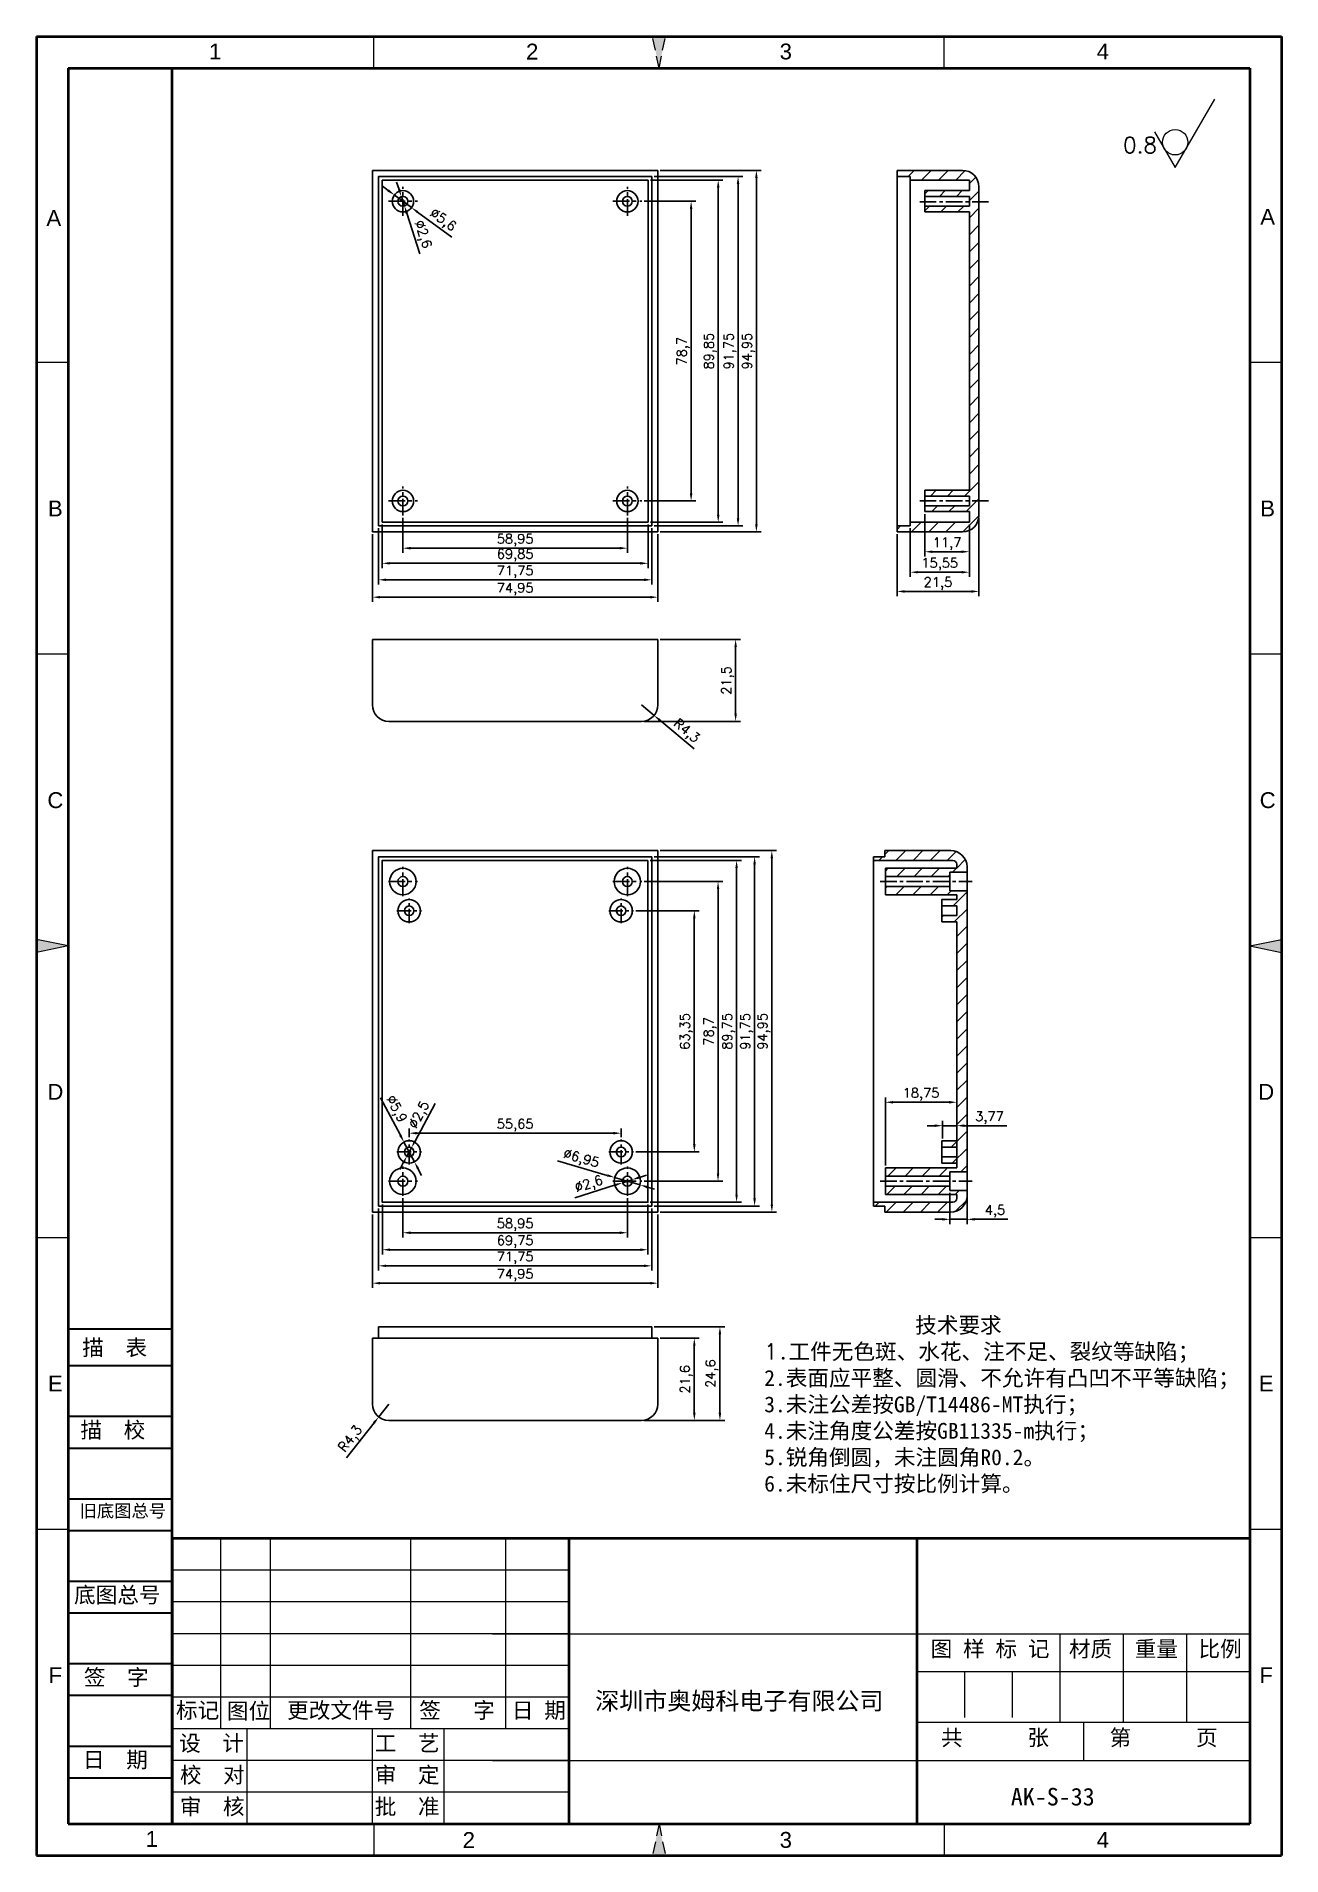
# Model space of a CAD drawing. Header units: millimetres. Extents: x 1745 to 2072, y 437 to 915.
import ezdxf
from ezdxf.enums import TextEntityAlignment as Align

# ---------------------------------------------------------------- set-up
doc = ezdxf.new("R2010")
doc.units = ezdxf.units.MM
for name, pattern in [('ACAD_ISO10W100', [18, 12, -3, 0, -3]), ('CENTER', [50.8, 31.75, -6.35, 6.35, -6.35]), ('HIDDEN2', [4.7625, 3.175, -1.5875])]:
    doc.linetypes.add(name, pattern=pattern)
for name, color, linetype, lineweight in [('dim', 82, 'Continuous', 9), ('图层1', 7, 'ACAD_ISO10W100', 15), ('图层2', 7, 'Continuous', 30), ('图层3', 7, 'Continuous', 15), ('图层4', 7, 'Continuous', 40), ('图层5', 7, 'HIDDEN2', 15), ('细实线', 3, 'Continuous', 18)]:
    doc.layers.add(name, color=color, linetype=linetype, lineweight=lineweight)
doc.layers.add('尺寸线', color=7, linetype='Continuous')
doc.styles.get("Standard").update_dxf_attribs({"font": 'txt', "bigfont": 'gbcbig.shx'})
doc.styles.add('样式 3', font='arial.ttf', dxfattribs={"height": 3.8})
doc.dimstyles.new('ISO-25', dxfattribs={"dimtxt": 2.5, "dimasz": 2.5, "dimexe": 1.25, "dimexo": 0.625, "dimtad": 1, "dimtxsty": 'Standard', "dimcen": 2.5, "dimadec": 0, "dimazin": 0, "dimtfac": 1, "dimtmove": 0, "dimatfit": 3, "dimfxl": 0, "dimarcsym": 0})

msp = doc.modelspace()

# ---------------------------------------------------------------- texts
at = {"layer": '图层1', "color": 0, "style": '样式 3'}
for s, p in [('B', (1750.407, 790.571)), ('B', (2068.81, 790.571)), ('C', (1750.407, 713.97)), ('C', (2068.81, 713.97)), ('D', (1750.407, 637.369)), ('D', (2068.419, 637.369)), ('E', (1750.407, 560.769)), ('E', (2068.419, 560.769)), ('F', (1750.407, 484.168)), ('F', (2068.419, 484.168))]:
    msp.add_text(s, height=4.163, dxfattribs=at).set_placement(p, align=Align.MIDDLE)
at = {"layer": '图层1', "color": 0, "attachment_point": 1}
for s, insert, char_height, width in [('{\\fSimSun|b0|i0|c134|p2;图 样 标 记}', (1980.303, 493.185), 4.1631, 51.64954), ('{\\fSimSun|b0|i0|c134|p2;材质 }', (2016.613, 493.168), 4.1631, 34.72072), ('{\\fSimSun|b0|i0|c134|p2;深圳市奥姆科电子有限公司}', (1892.194, 479.735), 4.62566, 87.40334), ('{\\fSimSun|b0|i0|c134|p2;标记}', (1782.102, 477.041), 4.1631, 11.65667), ('{\\fSimSun|b0|i0|c134|p2;图位}', (1795.472, 476.873), 4.1631, 11.65667), ('{\\fSimSun|b0|i0|c134|p2;更改文件号}', (1811.278, 477.041), 4.1631, 34.72072), ('{\\fSimSun|b0|i0|c134|p2;AK-S-33}', (2001.356, 454.581), 4.62566, 87.40334), ('{\\fSimSun|b0|i0|c134|p2;审  核}', (1783.082, 451.748), 4.1631, 33.75988), ('{\\fSimSun|b0|i0|c134|p2;批  准}', (1834.299, 451.748), 4.1631, 34.72072)]:
    msp.add_mtext(s, dxfattribs=dict(at, insert=insert, char_height=char_height, width=width))
at = {"layer": '图层2', "color": 0, "attachment_point": 1}
for s, insert, char_height, width in [('{\\fSimSun|b0|i0|c134|p2;描\\fSimSun|b0|i0|c0|p2;  \\fSimSun|b0|i0|c134|p2;表}', (1757.472, 572.293), 4.16305, 46.64978), ('{\\fSimSun|b0|i0|c134|p2;描\\fSimSun|b0|i0|c0|p2;  \\fSimSun|b0|i0|c134|p2;校}', (1756.998, 550.646), 4.16305, 46.64978), ('{\\fSimSun|b0|i0|c134|p2;旧底图总号}', (1756.764, 528.998), 3.33048, 46.64978), ('{\\fSimSun|b0|i0|c134|p2;底图总号}', (1755.32, 507.35), 4.16305, 46.64978), ('{\\fSimSun|b0|i0|c134|p2;重量 }', (2033.898, 493.168), 4.1631, 34.72072), ('{\\fSimSun|b0|i0|c134|p2;比例 }', (2050.647, 493.168), 4.1631, 34.72072), ('{\\fSimSun|b0|i0|c134|p2;签\\fSimSun|b0|i0|c0|p2;  \\fSimSun|b0|i0|c134|p2;字}', (1757.899, 485.702), 4.16305, 46.64978), ('{\\fSimSun|b0|i0|c134|p2;签   字}', (1845.993, 477.041), 4.1631, 34.72072), ('{\\fSimSun|b0|i0|c134|p2;日 期}', (1870.312, 477.041), 4.1631, 34.72072), ('{\\fSimSun|b0|i0|c134|p2;设  计}', (1782.921, 468.401), 4.1631, 32.27066), ('{\\fSimSun|b0|i0|c134|p2;工  艺}', (1834.299, 468.401), 4.1631, 34.72072), ('{\\fSimSun|b0|i0|c134|p2;共      张}', (1983.047, 469.872), 4.1631, 46.06081), ('{\\fSimSun|b0|i0|c134|p2;第      页}', (2027.313, 469.872), 4.1631, 42.7535), ('{\\fSimSun|b0|i0|c134|p2;日\\fSimSun|b0|i0|c0|p2;  \\fSimSun|b0|i0|c134|p2;期}', (1757.662, 464.054), 4.16305, 46.64978), ('{\\fSimSun|b0|i0|c134|p2;校  对}', (1783.121, 460.074), 4.1631, 30.18545), ('{\\fSimSun|b0|i0|c134|p2;审  定}', (1834.299, 460.074), 4.1631, 34.72072)]:
    msp.add_mtext(s, dxfattribs=dict(at, insert=insert, char_height=char_height, width=width))
at = {"layer": '图层3', "color": 0, "insert": (1936.579, 578.194), "char_height": 4.1631, "width": 197.1823, "attachment_point": 1}
msp.add_mtext('{\\fSimSun|b0|i0|c134|p54;              技术要求\\P}1{\\fSimSun|b0|i0|c134|p54;.工件无色斑、水花、注不足、裂纹等缺陷；\\P2.表面应平整、圆滑、不允许有凸凹不平等缺陷；\\P3.未注公差按GB/T14486-MT执行；\\P4.未注角度公差按GB11335-m执行；\\P5.锐角倒圆，未注圆角R0.2。}\\P{\\fSimSun|b0|i0|c134|p2;6.未标住尺寸按比例计算。}', dxfattribs=at)
at = {"layer": '图层5', "color": 0, "style": '样式 3'}
for s, p in [('1', (1792.385, 910.587)), ('2', (1875.647, 910.587)), ('3', (1942.257, 910.587)), ('4', (2025.518, 910.587)), ('A', (1750.003, 866.869)), ('A', (2068.81, 867.172)), ('1', (1775.733, 441.173)), ('2', (1858.995, 440.924)), ('3', (1942.257, 440.924)), ('4', (2025.518, 440.924))]:
    msp.add_text(s, height=4.163, dxfattribs=at).set_placement(p, align=Align.MIDDLE)
at = {"layer": '细实线', "color": 0, "insert": (2030.828, 888.069), "char_height": 4.1631, "width": 15.54271, "attachment_point": 1}
msp.add_mtext('0.8', dxfattribs=at)

# ---------------------------------------------------------------- blocks, each defined once
blk = doc.blocks.new('*D142')
at = {"layer": 'Defpoints', "color": 0}
for p in [(1908.64, 879.36), (1934.53, 879.36), (1908.64, 784.41)]:
    blk.add_point(p, dxfattribs=at)
at = {"layer": 'dim', "color": 0, "lineweight": -2}
for p, q in [((1909.26, 879.36), (1935.78, 879.36)), ((1934.53, 786.41), (1934.53, 877.36)), ((1909.26, 784.41), (1935.78, 784.41))]:
    blk.add_line(p, q, dxfattribs=at)
at = {"layer": 'dim', "color": 0}
for points in [[(1934.2, 877.36), (1934.87, 877.36), (1934.53, 879.36)], [(1934.2, 786.41), (1934.87, 786.41), (1934.53, 784.41)]]:
    blk.add_solid(points, dxfattribs=at)
at = {"layer": 'dim', "color": 0, "insert": (1932.45, 831.89), "char_height": 2.5, "attachment_point": 5, "rotation": 90}
blk.add_mtext('94,95', dxfattribs=at)
blk = doc.blocks.new('*D143')
at = {"layer": 'Defpoints', "color": 0}
for p in [(1907.04, 877.76), (1907.04, 786.01), (1929.72, 786.01)]:
    blk.add_point(p, dxfattribs=at)
at = {"layer": 'dim', "color": 0, "lineweight": -2}
for p, q in [((1907.66, 877.76), (1930.97, 877.76)), ((1929.72, 875.76), (1929.72, 788.01)), ((1907.66, 786.01), (1930.97, 786.01))]:
    blk.add_line(p, q, dxfattribs=at)
at = {"layer": 'dim', "color": 0}
for points in [[(1929.38, 875.76), (1930.05, 875.76), (1929.72, 877.76)], [(1929.38, 788.01), (1930.05, 788.01), (1929.72, 786.01)]]:
    blk.add_solid(points, dxfattribs=at)
at = {"layer": 'dim', "color": 0, "insert": (1927.63, 831.89), "char_height": 2.5, "attachment_point": 5, "rotation": 90}
blk.add_mtext('91,75', dxfattribs=at)
blk = doc.blocks.new('*D144')
at = {"layer": 'Defpoints', "color": 0}
for p in [(1906.09, 876.81), (1924.51, 876.81), (1906.09, 786.96)]:
    blk.add_point(p, dxfattribs=at)
at = {"layer": 'dim', "color": 0, "lineweight": -2}
for p, q in [((1906.71, 876.81), (1925.76, 876.81)), ((1924.51, 788.96), (1924.51, 874.81)), ((1906.71, 786.96), (1925.76, 786.96))]:
    blk.add_line(p, q, dxfattribs=at)
at = {"layer": 'dim', "color": 0}
for points in [[(1924.17, 874.81), (1924.84, 874.81), (1924.51, 876.81)], [(1924.17, 788.96), (1924.84, 788.96), (1924.51, 786.96)]]:
    blk.add_solid(points, dxfattribs=at)
at = {"layer": 'dim', "color": 0, "insert": (1922.42, 831.89), "char_height": 2.5, "attachment_point": 5, "rotation": 90}
blk.add_mtext('89,85', dxfattribs=at)
blk = doc.blocks.new('*D145')
at = {"layer": 'Defpoints', "color": 0}
for p in [(1904.46, 871.24), (1904.46, 792.54), (1917.39, 792.54)]:
    blk.add_point(p, dxfattribs=at)
at = {"layer": 'dim', "color": 0, "lineweight": -2}
for p, q in [((1905.08, 871.24), (1918.64, 871.24)), ((1917.39, 869.24), (1917.39, 794.54)), ((1905.08, 792.54), (1918.64, 792.54))]:
    blk.add_line(p, q, dxfattribs=at)
at = {"layer": 'dim', "color": 0}
for points in [[(1917.05, 869.24), (1917.72, 869.24), (1917.39, 871.24)], [(1917.05, 794.54), (1917.72, 794.54), (1917.39, 792.54)]]:
    blk.add_solid(points, dxfattribs=at)
at = {"layer": 'dim', "color": 0, "insert": (1915.3, 831.89), "char_height": 2.5, "attachment_point": 5, "rotation": 90}
blk.add_mtext('78,7', dxfattribs=at)
blk = doc.blocks.new('*D146')
at = {"layer": 'Defpoints', "color": 0}
for p in [(1833.69, 784.41), (1908.64, 784.41), (1833.69, 767.27)]:
    blk.add_point(p, dxfattribs=at)
at = {"layer": 'dim', "color": 0, "lineweight": -2}
for p, q in [((1833.69, 783.79), (1833.69, 766.02)), ((1908.64, 783.79), (1908.64, 766.02)), ((1906.64, 767.27), (1835.69, 767.27))]:
    blk.add_line(p, q, dxfattribs=at)
at = {"layer": 'dim', "color": 0}
for points in [[(1835.69, 767.61), (1835.69, 766.94), (1833.69, 767.27)], [(1906.64, 767.61), (1906.64, 766.94), (1908.64, 767.27)]]:
    blk.add_solid(points, dxfattribs=at)
at = {"layer": 'dim', "color": 0, "insert": (1871.16, 769.36), "char_height": 2.5, "attachment_point": 5}
blk.add_mtext('74,95', dxfattribs=at)
blk = doc.blocks.new('*D147')
at = {"layer": 'Defpoints', "color": 0}
for p in [(1835.29, 786.01), (1907.04, 786.01), (1907.04, 771.84)]:
    blk.add_point(p, dxfattribs=at)
at = {"layer": 'dim', "color": 0, "lineweight": -2}
for p, q in [((1835.29, 785.39), (1835.29, 770.59)), ((1907.04, 785.39), (1907.04, 770.59)), ((1837.29, 771.84), (1905.04, 771.84))]:
    blk.add_line(p, q, dxfattribs=at)
at = {"layer": 'dim', "color": 0}
for points in [[(1837.29, 772.17), (1837.29, 771.5), (1835.29, 771.84)], [(1905.04, 772.17), (1905.04, 771.5), (1907.04, 771.84)]]:
    blk.add_solid(points, dxfattribs=at)
at = {"layer": 'dim', "color": 0, "insert": (1871.16, 773.92), "char_height": 2.5, "attachment_point": 5}
blk.add_mtext('71,75', dxfattribs=at)
blk = doc.blocks.new('*D148')
at = {"layer": 'Defpoints', "color": 0}
for p in [(1836.24, 786.96), (1906.09, 786.96), (1906.09, 776.17)]:
    blk.add_point(p, dxfattribs=at)
at = {"layer": 'dim', "color": 0, "lineweight": -2}
for p, q in [((1836.24, 786.34), (1836.24, 774.92)), ((1906.09, 786.34), (1906.09, 774.92)), ((1838.24, 776.17), (1904.09, 776.17))]:
    blk.add_line(p, q, dxfattribs=at)
at = {"layer": 'dim', "color": 0}
for points in [[(1838.24, 776.5), (1838.24, 775.84), (1836.24, 776.17)], [(1904.09, 776.5), (1904.09, 775.84), (1906.09, 776.17)]]:
    blk.add_solid(points, dxfattribs=at)
at = {"layer": 'dim', "color": 0, "insert": (1871.16, 778.25), "char_height": 2.5, "attachment_point": 5}
blk.add_mtext('69,85', dxfattribs=at)
blk = doc.blocks.new('*D149')
at = {"layer": 'Defpoints', "color": 0}
for p in [(1841.69, 788.72), (1900.64, 788.72), (1900.64, 780.14)]:
    blk.add_point(p, dxfattribs=at)
at = {"layer": 'dim', "color": 0, "lineweight": -2}
for p, q in [((1841.69, 788.09), (1841.69, 778.89)), ((1900.64, 788.09), (1900.64, 778.89)), ((1843.69, 780.14), (1898.64, 780.14))]:
    blk.add_line(p, q, dxfattribs=at)
at = {"layer": 'dim', "color": 0}
for points in [[(1843.69, 780.48), (1843.69, 779.81), (1841.69, 780.14)], [(1898.64, 780.48), (1898.64, 779.81), (1900.64, 780.14)]]:
    blk.add_solid(points, dxfattribs=at)
at = {"layer": 'dim', "color": 0, "insert": (1871.16, 782.23), "char_height": 2.5, "attachment_point": 5}
blk.add_mtext('58,95', dxfattribs=at)
blk = doc.blocks.new('*D150')
at = {"layer": 'Defpoints', "color": 0}
for p in [(1992.97, 788.71), (1971.47, 784.41), (1992.97, 768.78)]:
    blk.add_point(p, dxfattribs=at)
at = {"layer": 'dim', "color": 0, "lineweight": -2}
for p, q in [((1971.47, 783.79), (1971.47, 767.53)), ((1992.97, 788.09), (1992.97, 767.53)), ((1973.47, 768.78), (1990.97, 768.78))]:
    blk.add_line(p, q, dxfattribs=at)
at = {"layer": 'dim', "color": 0}
for points in [[(1973.47, 769.12), (1973.47, 768.45), (1971.47, 768.78)], [(1990.97, 769.12), (1990.97, 768.45), (1992.97, 768.78)]]:
    blk.add_solid(points, dxfattribs=at)
at = {"layer": 'dim', "color": 0, "insert": (1982.22, 770.87), "char_height": 2.5, "attachment_point": 5}
blk.add_mtext('21,5', dxfattribs=at)
blk = doc.blocks.new('*D151')
at = {"layer": 'Defpoints', "color": 0}
for p in [(1974.92, 786.01), (1990.47, 786.96), (1990.47, 773.83)]:
    blk.add_point(p, dxfattribs=at)
at = {"layer": 'dim', "color": 0, "lineweight": -2}
for p, q in [((1974.92, 785.39), (1974.92, 772.58)), ((1990.47, 786.34), (1990.47, 772.58)), ((1976.92, 773.83), (1988.47, 773.83))]:
    blk.add_line(p, q, dxfattribs=at)
at = {"layer": 'dim', "color": 0}
for points in [[(1976.92, 774.16), (1976.92, 773.5), (1974.92, 773.83)], [(1988.47, 774.16), (1988.47, 773.5), (1990.47, 773.83)]]:
    blk.add_solid(points, dxfattribs=at)
at = {"layer": 'dim', "color": 0, "insert": (1982.69, 775.91), "char_height": 2.5, "attachment_point": 5}
blk.add_mtext('15,55', dxfattribs=at)
blk = doc.blocks.new('*D152')
at = {"layer": 'Defpoints', "color": 0}
for p in [(1978.77, 789.74), (1990.47, 786.96), (1990.47, 779.21)]:
    blk.add_point(p, dxfattribs=at)
at = {"layer": 'dim', "color": 0, "lineweight": -2}
for p, q in [((1978.77, 789.11), (1978.77, 777.96)), ((1990.47, 786.34), (1990.47, 777.96)), ((1980.77, 779.21), (1988.47, 779.21))]:
    blk.add_line(p, q, dxfattribs=at)
at = {"layer": 'dim', "color": 0}
for points in [[(1980.77, 779.54), (1980.77, 778.88), (1978.77, 779.21)], [(1988.47, 779.54), (1988.47, 778.88), (1990.47, 779.21)]]:
    blk.add_solid(points, dxfattribs=at)
at = {"layer": 'dim', "color": 0, "insert": (1984.62, 781.29), "char_height": 2.5, "attachment_point": 5}
blk.add_mtext('11,7', dxfattribs=at)
blk = doc.blocks.new('*D153')
at = {"layer": 'Defpoints', "color": 0}
for p in [(1839.43, 872.9), (1843.94, 869.58)]:
    blk.add_point(p, dxfattribs=at)
at = {"layer": 'dim', "color": 0, "lineweight": -2}
for p, q in [((1837.82, 874.08), (1836.21, 875.27)), ((1839.43, 872.9), (1843.94, 869.58)), ((1854.55, 861.78), (1845.55, 868.39))]:
    blk.add_line(p, q, dxfattribs=at)
at = {"layer": 'dim', "color": 0}
for points in [[(1838.02, 874.35), (1837.62, 873.81), (1839.43, 872.9)], [(1845.75, 868.66), (1845.36, 868.13), (1843.94, 869.58)]]:
    blk.add_solid(points, dxfattribs=at)
at = {"layer": 'dim', "color": 0, "insert": (1852.09, 866.17), "char_height": 2.5, "attachment_point": 5, "rotation": 323.6639}
blk.add_mtext('∅5,6', dxfattribs=at)
blk = doc.blocks.new('*D154')
at = {"layer": 'Defpoints', "color": 0}
for p in [(1841.28, 872.47), (1842.09, 870)]:
    blk.add_point(p, dxfattribs=at)
at = {"layer": 'dim', "color": 0, "lineweight": -2}
for p, q in [((1840.67, 874.38), (1840.05, 876.28)), ((1841.28, 872.47), (1842.09, 870)), ((1846.16, 857.48), (1842.71, 868.1))]:
    blk.add_line(p, q, dxfattribs=at)
at = {"layer": 'dim', "color": 0}
for points in [[(1840.98, 874.48), (1840.35, 874.27), (1841.28, 872.47)], [(1843.03, 868.2), (1842.39, 868), (1842.09, 870)]]:
    blk.add_solid(points, dxfattribs=at)
at = {"layer": 'dim', "color": 0, "insert": (1846.73, 862.49), "char_height": 2.5, "attachment_point": 5, "rotation": 288.0284}
blk.add_mtext('∅2,6', dxfattribs=at)
blk = doc.blocks.new('*D155')
at = {"layer": 'Defpoints', "color": 0}
for p in [(1908.64, 756.17), (1929.08, 756.17), (1904.34, 734.67)]:
    blk.add_point(p, dxfattribs=at)
at = {"layer": 'dim', "color": 0, "lineweight": -2}
for p, q in [((1909.26, 756.17), (1930.33, 756.17)), ((1929.08, 736.67), (1929.08, 754.17)), ((1904.96, 734.67), (1930.33, 734.67))]:
    blk.add_line(p, q, dxfattribs=at)
at = {"layer": 'dim', "color": 0}
for points in [[(1928.75, 754.17), (1929.41, 754.17), (1929.08, 756.17)], [(1928.75, 736.67), (1929.41, 736.67), (1929.08, 734.67)]]:
    blk.add_solid(points, dxfattribs=at)
at = {"layer": 'dim', "color": 0, "insert": (1927, 745.42), "char_height": 2.5, "attachment_point": 5, "rotation": 90}
blk.add_mtext('21,5', dxfattribs=at)
blk = doc.blocks.new('*D156')
at = {"layer": 'Defpoints', "color": 0}
for p in [(1904.34, 738.97), (1907.65, 736.22)]:
    blk.add_point(p, dxfattribs=at)
at = {"layer": 'dim', "color": 0, "lineweight": -2}
for p, q in [((1904.34, 738.97), (1907.65, 736.22)), ((1918.23, 727.45), (1909.19, 734.95))]:
    blk.add_line(p, q, dxfattribs=at)
at = {"layer": 'dim', "color": 0}
blk.add_solid([(1909.4, 735.2), (1908.97, 734.69), (1907.65, 736.22)], dxfattribs=at)
at = {"layer": 'dim', "color": 0, "insert": (1916.03, 731.98), "char_height": 2.5, "attachment_point": 5, "rotation": 320.3425}
blk.add_mtext('R4,3', dxfattribs=at)
blk = doc.blocks.new('*D157')
at = {"layer": 'Defpoints', "color": 0}
for p in [(1908.64, 700.73), (1938.59, 700.73), (1908.64, 605.78)]:
    blk.add_point(p, dxfattribs=at)
at = {"layer": 'dim', "color": 0, "lineweight": -2}
for p, q in [((1909.26, 700.73), (1939.84, 700.73)), ((1938.59, 607.78), (1938.59, 698.73)), ((1909.26, 605.78), (1939.84, 605.78))]:
    blk.add_line(p, q, dxfattribs=at)
at = {"layer": 'dim', "color": 0}
for points in [[(1938.26, 698.73), (1938.92, 698.73), (1938.59, 700.73)], [(1938.26, 607.78), (1938.92, 607.78), (1938.59, 605.78)]]:
    blk.add_solid(points, dxfattribs=at)
at = {"layer": 'dim', "color": 0, "insert": (1936.51, 653.25), "char_height": 2.5, "attachment_point": 5, "rotation": 90}
blk.add_mtext('94,95', dxfattribs=at)
blk = doc.blocks.new('*D158')
at = {"layer": 'Defpoints', "color": 0}
for p in [(1907.04, 699.13), (1934.06, 699.13), (1907.04, 607.38)]:
    blk.add_point(p, dxfattribs=at)
at = {"layer": 'dim', "color": 0, "lineweight": -2}
for p, q in [((1907.66, 699.13), (1935.31, 699.13)), ((1934.06, 609.38), (1934.06, 697.13)), ((1907.66, 607.38), (1935.31, 607.38))]:
    blk.add_line(p, q, dxfattribs=at)
at = {"layer": 'dim', "color": 0}
for points in [[(1933.73, 697.13), (1934.39, 697.13), (1934.06, 699.13)], [(1933.73, 609.38), (1934.39, 609.38), (1934.06, 607.38)]]:
    blk.add_solid(points, dxfattribs=at)
at = {"layer": 'dim', "color": 0, "insert": (1931.98, 653.25), "char_height": 2.5, "attachment_point": 5, "rotation": 90}
blk.add_mtext('91,75', dxfattribs=at)
blk = doc.blocks.new('*D159')
at = {"layer": 'Defpoints', "color": 0}
for p in [(1906.04, 698.13), (1906.04, 608.38), (1929.33, 608.38)]:
    blk.add_point(p, dxfattribs=at)
at = {"layer": 'dim', "color": 0, "lineweight": -2}
for p, q in [((1906.66, 698.13), (1930.58, 698.13)), ((1929.33, 696.13), (1929.33, 610.38)), ((1906.66, 608.38), (1930.58, 608.38))]:
    blk.add_line(p, q, dxfattribs=at)
at = {"layer": 'dim', "color": 0}
for points in [[(1928.99, 696.13), (1929.66, 696.13), (1929.33, 698.13)], [(1928.99, 610.38), (1929.66, 610.38), (1929.33, 608.38)]]:
    blk.add_solid(points, dxfattribs=at)
at = {"layer": 'dim', "color": 0, "insert": (1927.24, 653.25), "char_height": 2.5, "attachment_point": 5, "rotation": 90}
blk.add_mtext('89,75', dxfattribs=at)
blk = doc.blocks.new('*D160')
at = {"layer": 'Defpoints', "color": 0}
for p in [(1904.46, 692.6), (1924.46, 692.6), (1904.46, 613.9)]:
    blk.add_point(p, dxfattribs=at)
at = {"layer": 'dim', "color": 0, "lineweight": -2}
for p, q in [((1905.08, 692.6), (1925.71, 692.6)), ((1924.46, 615.9), (1924.46, 690.6)), ((1905.08, 613.9), (1925.71, 613.9))]:
    blk.add_line(p, q, dxfattribs=at)
at = {"layer": 'dim', "color": 0}
for points in [[(1924.13, 690.6), (1924.79, 690.6), (1924.46, 692.6)], [(1924.13, 615.9), (1924.79, 615.9), (1924.46, 613.9)]]:
    blk.add_solid(points, dxfattribs=at)
at = {"layer": 'dim', "color": 0, "insert": (1922.38, 653.25), "char_height": 2.5, "attachment_point": 5, "rotation": 90}
blk.add_mtext('78,7', dxfattribs=at)
blk = doc.blocks.new('*D161')
at = {"layer": 'Defpoints', "color": 0}
for p in [(1902.23, 684.93), (1902.23, 621.58), (1918.23, 621.58)]:
    blk.add_point(p, dxfattribs=at)
at = {"layer": 'dim', "color": 0, "lineweight": -2}
for p, q in [((1902.86, 684.93), (1919.48, 684.93)), ((1918.23, 682.93), (1918.23, 623.58)), ((1902.86, 621.58), (1919.48, 621.58))]:
    blk.add_line(p, q, dxfattribs=at)
at = {"layer": 'dim', "color": 0}
for points in [[(1917.89, 682.93), (1918.56, 682.93), (1918.23, 684.93)], [(1917.89, 623.58), (1918.56, 623.58), (1918.23, 621.58)]]:
    blk.add_solid(points, dxfattribs=at)
at = {"layer": 'dim', "color": 0, "insert": (1916.14, 653.25), "char_height": 2.5, "attachment_point": 5, "rotation": 90}
blk.add_mtext('63,35', dxfattribs=at)
blk = doc.blocks.new('*D162')
at = {"layer": 'Defpoints', "color": 0}
for p in [(1833.69, 605.78), (1908.64, 605.78), (1833.69, 587.12)]:
    blk.add_point(p, dxfattribs=at)
at = {"layer": 'dim', "color": 0, "lineweight": -2}
for p, q in [((1833.69, 605.15), (1833.69, 585.87)), ((1908.64, 605.15), (1908.64, 585.87)), ((1906.64, 587.12), (1835.69, 587.12))]:
    blk.add_line(p, q, dxfattribs=at)
at = {"layer": 'dim', "color": 0}
for points in [[(1835.69, 587.45), (1835.69, 586.79), (1833.69, 587.12)], [(1906.64, 587.45), (1906.64, 586.79), (1908.64, 587.12)]]:
    blk.add_solid(points, dxfattribs=at)
at = {"layer": 'dim', "color": 0, "insert": (1871.16, 589.2), "char_height": 2.5, "attachment_point": 5}
blk.add_mtext('74,95', dxfattribs=at)
blk = doc.blocks.new('*D163')
at = {"layer": 'Defpoints', "color": 0}
for p in [(1835.29, 607.38), (1907.04, 607.38), (1907.04, 591.68)]:
    blk.add_point(p, dxfattribs=at)
at = {"layer": 'dim', "color": 0, "lineweight": -2}
for p, q in [((1835.29, 606.75), (1835.29, 590.43)), ((1907.04, 606.75), (1907.04, 590.43)), ((1837.29, 591.68), (1905.04, 591.68))]:
    blk.add_line(p, q, dxfattribs=at)
at = {"layer": 'dim', "color": 0}
for points in [[(1837.29, 592.01), (1837.29, 591.35), (1835.29, 591.68)], [(1905.04, 592.01), (1905.04, 591.35), (1907.04, 591.68)]]:
    blk.add_solid(points, dxfattribs=at)
at = {"layer": 'dim', "color": 0, "insert": (1871.16, 593.76), "char_height": 2.5, "attachment_point": 5}
blk.add_mtext('71,75', dxfattribs=at)
blk = doc.blocks.new('*D164')
at = {"layer": 'Defpoints', "color": 0}
for p in [(1836.29, 608.38), (1906.04, 608.38), (1906.04, 595.9)]:
    blk.add_point(p, dxfattribs=at)
at = {"layer": 'dim', "color": 0, "lineweight": -2}
for p, q in [((1836.29, 607.75), (1836.29, 594.65)), ((1906.04, 607.75), (1906.04, 594.65)), ((1838.29, 595.9), (1904.04, 595.9))]:
    blk.add_line(p, q, dxfattribs=at)
at = {"layer": 'dim', "color": 0}
for points in [[(1838.29, 596.24), (1838.29, 595.57), (1836.29, 595.9)], [(1904.04, 596.24), (1904.04, 595.57), (1906.04, 595.9)]]:
    blk.add_solid(points, dxfattribs=at)
at = {"layer": 'dim', "color": 0, "insert": (1871.16, 597.99), "char_height": 2.5, "attachment_point": 5}
blk.add_mtext('69,75', dxfattribs=at)
blk = doc.blocks.new('*D165')
at = {"layer": 'Defpoints', "color": 0}
for p in [(1841.69, 610.08), (1900.64, 610.08), (1900.64, 600.37)]:
    blk.add_point(p, dxfattribs=at)
at = {"layer": 'dim', "color": 0, "lineweight": -2}
for p, q in [((1841.69, 609.45), (1841.69, 599.12)), ((1900.64, 609.45), (1900.64, 599.12)), ((1843.69, 600.37), (1898.64, 600.37))]:
    blk.add_line(p, q, dxfattribs=at)
at = {"layer": 'dim', "color": 0}
for points in [[(1843.69, 600.7), (1843.69, 600.03), (1841.69, 600.37)], [(1898.64, 600.7), (1898.64, 600.03), (1900.64, 600.37)]]:
    blk.add_solid(points, dxfattribs=at)
at = {"layer": 'dim', "color": 0, "insert": (1871.16, 602.45), "char_height": 2.5, "attachment_point": 5}
blk.add_mtext('58,95', dxfattribs=at)
blk = doc.blocks.new('*D166')
at = {"layer": 'Defpoints', "color": 0}
for p in [(1898.99, 626.51), (1843.34, 624.82), (1898.99, 624.82)]:
    blk.add_point(p, dxfattribs=at)
at = {"layer": 'dim', "color": 0, "lineweight": -2}
for p, q in [((1843.34, 625.45), (1843.34, 627.76)), ((1845.34, 626.51), (1896.99, 626.51)), ((1898.99, 625.45), (1898.99, 627.76))]:
    blk.add_line(p, q, dxfattribs=at)
at = {"layer": 'dim', "color": 0}
for points in [[(1845.34, 626.84), (1845.34, 626.17), (1843.34, 626.51)], [(1896.99, 626.84), (1896.99, 626.17), (1898.99, 626.51)]]:
    blk.add_solid(points, dxfattribs=at)
at = {"layer": 'dim', "color": 0, "insert": (1871.16, 628.59), "char_height": 2.5, "attachment_point": 5}
blk.add_mtext('55,65', dxfattribs=at)
blk = doc.blocks.new('*D167')
at = {"layer": 'Defpoints', "color": 0}
for p in [(1907.04, 575.68), (1924.95, 575.68), (1904.34, 551.08)]:
    blk.add_point(p, dxfattribs=at)
at = {"layer": 'dim', "color": 0, "lineweight": -2}
for p, q in [((1907.66, 575.68), (1926.2, 575.68)), ((1924.95, 553.08), (1924.95, 573.68)), ((1904.96, 551.08), (1926.2, 551.08))]:
    blk.add_line(p, q, dxfattribs=at)
at = {"layer": 'dim', "color": 0}
for points in [[(1924.62, 573.68), (1925.28, 573.68), (1924.95, 575.68)], [(1924.62, 553.08), (1925.28, 553.08), (1924.95, 551.08)]]:
    blk.add_solid(points, dxfattribs=at)
at = {"layer": 'dim', "color": 0, "insert": (1922.87, 563.38), "char_height": 2.5, "attachment_point": 5, "rotation": 90}
blk.add_mtext('24,6', dxfattribs=at)
blk = doc.blocks.new('*D168')
at = {"layer": 'Defpoints', "color": 0}
for p in [(1908.64, 572.68), (1918.23, 572.68), (1904.34, 551.08)]:
    blk.add_point(p, dxfattribs=at)
at = {"layer": 'dim', "color": 0, "lineweight": -2}
for p, q in [((1909.26, 572.68), (1919.48, 572.68)), ((1918.23, 553.08), (1918.23, 570.68)), ((1904.96, 551.08), (1919.48, 551.08))]:
    blk.add_line(p, q, dxfattribs=at)
at = {"layer": 'dim', "color": 0}
for points in [[(1917.9, 570.68), (1918.56, 570.68), (1918.23, 572.68)], [(1917.9, 553.08), (1918.56, 553.08), (1918.23, 551.08)]]:
    blk.add_solid(points, dxfattribs=at)
at = {"layer": 'dim', "color": 0, "insert": (1916.15, 561.88), "char_height": 2.5, "attachment_point": 5, "rotation": 90}
blk.add_mtext('21,6', dxfattribs=at)
blk = doc.blocks.new('*D169')
at = {"layer": 'Defpoints', "color": 0}
for p in [(1987.16, 634.63), (1968.41, 617.38), (1987.16, 617.38)]:
    blk.add_point(p, dxfattribs=at)
at = {"layer": 'dim', "color": 0, "lineweight": -2}
for p, q in [((1968.41, 618), (1968.41, 635.88)), ((1987.16, 618), (1987.16, 635.88)), ((1970.41, 634.63), (1985.16, 634.63))]:
    blk.add_line(p, q, dxfattribs=at)
at = {"layer": 'dim', "color": 0}
for points in [[(1970.41, 634.97), (1970.41, 634.3), (1968.41, 634.63)], [(1985.16, 634.97), (1985.16, 634.3), (1987.16, 634.63)]]:
    blk.add_solid(points, dxfattribs=at)
at = {"layer": 'dim', "color": 0, "insert": (1977.78, 636.72), "char_height": 2.5, "attachment_point": 5}
blk.add_mtext('18,75', dxfattribs=at)
blk = doc.blocks.new('*D170')
at = {"layer": 'Defpoints', "color": 0}
for p in [(1987.16, 628.48), (1983.39, 624.53), (1987.16, 624.53)]:
    blk.add_point(p, dxfattribs=at)
at = {"layer": 'dim', "color": 0, "lineweight": -2}
for p, q in [((1981.39, 628.48), (1979.39, 628.48)), ((1983.39, 625.15), (1983.39, 629.73)), ((1983.39, 628.48), (1987.16, 628.48)), ((1987.16, 625.15), (1987.16, 629.73)), ((1989.16, 628.48), (2000.33, 628.48))]:
    blk.add_line(p, q, dxfattribs=at)
at = {"layer": 'dim', "color": 0}
for points in [[(1981.39, 628.82), (1981.39, 628.15), (1983.39, 628.48)], [(1989.16, 628.82), (1989.16, 628.15), (1987.16, 628.48)]]:
    blk.add_solid(points, dxfattribs=at)
at = {"layer": 'dim', "color": 0, "insert": (1995.74, 630.57), "char_height": 2.5, "attachment_point": 5}
blk.add_mtext('3,77', dxfattribs=at)
blk = doc.blocks.new('*D171')
at = {"layer": 'Defpoints', "color": 0}
for p in [(1985.36, 611.45), (1989.86, 611.45), (1989.86, 603.89)]:
    blk.add_point(p, dxfattribs=at)
at = {"layer": 'dim', "color": 0, "lineweight": -2}
for p, q in [((1985.36, 610.83), (1985.36, 602.64)), ((1989.86, 610.83), (1989.86, 602.64)), ((1983.36, 603.89), (1981.36, 603.89)), ((1985.36, 603.89), (1989.86, 603.89)), ((1991.86, 603.89), (2000.53, 603.89))]:
    blk.add_line(p, q, dxfattribs=at)
at = {"layer": 'dim', "color": 0}
for points in [[(1983.36, 604.22), (1983.36, 603.56), (1985.36, 603.89)], [(1991.86, 604.22), (1991.86, 603.56), (1989.86, 603.89)]]:
    blk.add_solid(points, dxfattribs=at)
at = {"layer": 'dim', "color": 0, "insert": (1997.19, 605.97), "char_height": 2.5, "attachment_point": 5}
blk.add_mtext('4,5', dxfattribs=at)
blk = doc.blocks.new('*D172')
at = {"layer": 'Defpoints', "color": 0}
for p in [(1837.99, 555.38), (1835.33, 551.99)]:
    blk.add_point(p, dxfattribs=at)
at = {"layer": 'dim', "color": 0, "lineweight": -2}
for p, q in [((1837.99, 555.38), (1835.33, 551.99)), ((1826.9, 541.25), (1834.1, 550.42))]:
    blk.add_line(p, q, dxfattribs=at)
at = {"layer": 'dim', "color": 0}
blk.add_solid([(1833.83, 550.63), (1834.36, 550.22), (1835.33, 551.99)], dxfattribs=at)
at = {"layer": 'dim', "color": 0, "insert": (1828.09, 546.14), "char_height": 2.5, "attachment_point": 5, "rotation": 51.8697}
blk.add_mtext('R4,3', dxfattribs=at)
blk = doc.blocks.new('*D173')
at = {"layer": 'Defpoints', "color": 0}
for p in [(1841.96, 624.18), (1844.72, 618.97)]:
    blk.add_point(p, dxfattribs=at)
at = {"layer": 'dim', "color": 0, "lineweight": -2}
for p, q in [((1835.79, 635.82), (1841.02, 625.95)), ((1844.72, 618.97), (1841.96, 624.18)), ((1845.65, 617.2), (1846.59, 615.43))]:
    blk.add_line(p, q, dxfattribs=at)
at = {"layer": 'dim', "color": 0}
for points in [[(1841.32, 626.11), (1840.73, 625.79), (1841.96, 624.18)], [(1845.95, 617.36), (1845.36, 617.05), (1844.72, 618.97)]]:
    blk.add_solid(points, dxfattribs=at)
at = {"layer": 'dim', "color": 0, "insert": (1839.78, 632.74), "char_height": 2.5, "attachment_point": 5, "rotation": 297.9048}
blk.add_mtext('∅5,9', dxfattribs=at)
blk = doc.blocks.new('*D174')
at = {"layer": 'Defpoints', "color": 0}
for p in [(1843.93, 622.68), (1842.75, 620.47)]:
    blk.add_point(p, dxfattribs=at)
at = {"layer": 'dim', "color": 0, "lineweight": -2}
for p, q in [((1850.15, 634.28), (1844.87, 624.44)), ((1842.75, 620.47), (1843.93, 622.68)), ((1841.8, 618.71), (1840.86, 616.95))]:
    blk.add_line(p, q, dxfattribs=at)
at = {"layer": 'dim', "color": 0}
for points in [[(1844.58, 624.6), (1845.17, 624.28), (1843.93, 622.68)], [(1841.51, 618.87), (1842.1, 618.55), (1842.75, 620.47)]]:
    blk.add_solid(points, dxfattribs=at)
at = {"layer": 'dim', "color": 0, "insert": (1846.14, 631.23), "char_height": 2.5, "attachment_point": 5, "rotation": 61.8198}
blk.add_mtext('∅2,5', dxfattribs=at)
blk = doc.blocks.new('*D177')
at = {"layer": 'Defpoints', "color": 0}
for p in [(1897.3, 614.88), (1903.97, 612.93)]:
    blk.add_point(p, dxfattribs=at)
at = {"layer": 'dim', "color": 0, "lineweight": -2}
for p, q in [((1882.26, 619.27), (1895.38, 615.44)), ((1903.97, 612.93), (1897.3, 614.88)), ((1905.89, 612.36), (1907.81, 611.8))]:
    blk.add_line(p, q, dxfattribs=at)
at = {"layer": 'dim', "color": 0}
for points in [[(1895.48, 615.76), (1895.29, 615.12), (1897.3, 614.88)], [(1905.99, 612.68), (1905.8, 612.04), (1903.97, 612.93)]]:
    blk.add_solid(points, dxfattribs=at)
at = {"layer": 'dim', "color": 0, "insert": (1888.45, 619.64), "char_height": 2.5, "attachment_point": 5, "rotation": 343.7007}
blk.add_mtext('∅6,95', dxfattribs=at)
blk = doc.blocks.new('*D178')
at = {"layer": 'Defpoints', "color": 0}
for p in [(1899.4, 613.51), (1901.88, 614.29)]:
    blk.add_point(p, dxfattribs=at)
at = {"layer": 'dim', "color": 0, "lineweight": -2}
for p, q in [((1886.84, 609.56), (1897.49, 612.91)), ((1901.88, 614.29), (1899.4, 613.51)), ((1903.79, 614.89), (1905.69, 615.49))]:
    blk.add_line(p, q, dxfattribs=at)
at = {"layer": 'dim', "color": 0}
for points in [[(1897.39, 613.23), (1897.59, 612.59), (1899.4, 613.51)], [(1903.69, 615.21), (1903.89, 614.57), (1901.88, 614.29)]]:
    blk.add_solid(points, dxfattribs=at)
at = {"layer": 'dim', "color": 0, "insert": (1890.58, 612.92), "char_height": 2.5, "attachment_point": 5, "rotation": 17.4573}
blk.add_mtext('∅2,6', dxfattribs=at)

# ---------------------------------------------------------------- dimensions: what is measured, and where the dimension line sits
at = {"layer": 'dim'}
for base, p1, p2, picture, middle in [((1934.532, 879.364), (1908.637, 784.414), (1908.637, 879.364), '*D142', (1932.449, 831.889)), ((1924.506, 876.814), (1906.087, 786.964), (1906.087, 876.814), '*D144', (1922.422, 831.889)), ((1929.718, 786.014), (1907.037, 877.764), (1907.037, 786.014), '*D143', (1927.634, 831.889)), ((1917.388, 792.539), (1904.46, 871.239), (1904.46, 792.539), '*D145', (1915.305, 831.889)), ((1929.081, 756.168), (1904.337, 734.668), (1908.637, 756.168), '*D155', (1926.998, 745.418)), ((1929.325, 608.376), (1906.037, 698.126), (1906.037, 608.376), '*D159', (1927.242, 653.251)), ((1934.06, 699.126), (1907.037, 607.376), (1907.037, 699.126), '*D158', (1931.977, 653.251)), ((1938.59, 700.726), (1908.637, 605.776), (1908.637, 700.726), '*D157', (1936.507, 653.251)), ((1924.461, 692.601), (1904.46, 613.901), (1904.46, 692.601), '*D160', (1922.378, 653.251)), ((1918.228, 621.576), (1902.232, 684.926), (1902.232, 621.576), '*D161', (1916.145, 653.251)), ((1924.949, 575.677), (1904.337, 551.077), (1907.037, 575.677), '*D167', (1922.866, 563.377)), ((1918.23, 572.677), (1904.337, 551.077), (1908.637, 572.677), '*D168', (1916.147, 561.877))]:
    dim = msp.add_linear_dim(base=base, p1=p1, p2=p2, angle=90, dimstyle='ISO-25', override={"dimasz": 2}, dxfattribs=at)
    dim.commit()
    dim.dimension.update_dxf_attribs({"geometry": picture, "text_midpoint": middle})
for p1, p2, picture, middle in [((1839.432, 872.898), (1843.943, 869.58), '*D153', (1852.091, 866.172)), ((1841.285, 872.475), (1842.089, 870.002), '*D154', (1846.727, 862.485)), ((1844.718, 618.969), (1841.957, 624.183), '*D173', (1839.781, 632.744)), ((1842.747, 620.474), (1843.927, 622.678), '*D174', (1846.144, 631.228)), ((1903.972, 612.926), (1897.302, 614.877), '*D177', (1888.448, 619.636)), ((1901.877, 614.291), (1899.397, 613.511), '*D178', (1890.584, 612.924))]:
    dim = msp.add_diameter_dim_2p(p1=p1, p2=p2, dimstyle='ISO-25', override={"dimasz": 2}, dxfattribs=at)
    dim.commit()
    dim.dimension.update_dxf_attribs({"geometry": picture, "text_midpoint": middle})
for base, p1, p2, picture, middle in [((1900.637, 780.143), (1841.687, 788.716), (1900.637, 788.716), '*D149', (1871.162, 782.226)), ((1992.969, 768.783), (1971.469, 784.414), (1992.969, 788.714), '*D150', (1982.219, 770.866)), ((1990.469, 779.21), (1978.769, 789.739), (1990.469, 786.964), '*D152', (1984.619, 781.294)), ((1833.687, 767.273), (1908.637, 784.414), (1833.687, 784.414), '*D146', (1871.162, 769.357)), ((1907.037, 771.835), (1835.287, 786.014), (1907.037, 786.014), '*D147', (1871.162, 773.919)), ((1906.087, 776.17), (1836.237, 786.964), (1906.087, 786.964), '*D148', (1871.162, 778.253)), ((1990.469, 773.831), (1974.919, 786.014), (1990.469, 786.964), '*D151', (1982.694, 775.914)), ((1987.159, 634.634), (1968.409, 617.376), (1987.159, 617.376), '*D169', (1977.784, 636.717)), ((1987.159, 628.485), (1983.387, 624.526), (1987.159, 624.526), '*D170', (1995.742, 630.568)), ((1898.987, 626.505), (1843.337, 624.821), (1898.987, 624.821), '*D166', (1871.162, 628.589)), ((1907.037, 591.682), (1835.287, 607.376), (1907.037, 607.376), '*D163', (1871.162, 593.765)), ((1906.037, 595.905), (1836.287, 608.376), (1906.037, 608.376), '*D164', (1871.162, 597.988)), ((1900.637, 600.366), (1841.687, 610.079), (1900.637, 610.079), '*D165', (1871.162, 602.449)), ((1989.859, 603.89), (1985.359, 611.451), (1989.859, 611.451), '*D171', (1997.192, 605.973)), ((1833.687, 587.121), (1908.637, 605.776), (1833.687, 605.776), '*D162', (1871.162, 589.205))]:
    dim = msp.add_linear_dim(base=base, p1=p1, p2=p2, dimstyle='ISO-25', override={"dimasz": 2}, dxfattribs=at)
    dim.commit()
    dim.dimension.update_dxf_attribs({"geometry": picture, "text_midpoint": middle})
for center, mpoint, picture, middle in [((1904.337, 738.968), (1907.648, 736.223), '*D156', (1914.701, 730.376)), ((1837.987, 555.377), (1835.332, 551.995), '*D172', (1829.727, 544.854))]:
    dim = msp.add_radius_dim(center=center, mpoint=mpoint, dimstyle='ISO-25', override={"dimasz": 2}, dxfattribs=at)
    dim.commit()
    dim.dimension.update_dxf_attribs({"geometry": picture, "text_midpoint": middle, "dimtype": 164})

# ---------------------------------------------------------------- hatches: boundary and pattern name
h = msp.add_hatch()
h.set_pattern_fill('ANSI31', color=256, style=0)
h.set_pattern_definition([(45, (313.031, 2.215), (-2.245064, 2.245064), [])])
h.paths.add_polyline_path([(1990.469, 795.339), (1978.769, 795.339), (1978.769, 793.839), (1990.469, 793.839), (1990.469, 791.239), (1978.769, 791.239), (1978.769, 789.739), (1990.469, 789.739), (1990.469, 786.964), (1974.919, 786.964), (1974.919, 786.014), (1971.469, 786.014), (1971.469, 784.414), (1988.669, 784.414, 0.4142136), (1992.969, 788.714), (1992.969, 875.064, 0.4142136), (1988.669, 879.364), (1971.469, 879.364), (1971.469, 877.764), (1974.919, 877.764), (1974.919, 876.814), (1990.469, 876.814), (1990.469, 874.039), (1978.769, 874.039), (1978.769, 872.539), (1990.469, 872.539), (1990.469, 869.939), (1978.769, 869.939), (1978.769, 868.439), (1990.469, 868.439)])
h = msp.add_hatch()
h.set_pattern_fill('ANSI31', color=256, style=0)
h.set_pattern_definition([(45, (298.6975, 0), (-2.245064, 2.245064), [])])
h.paths.add_polyline_path([(1989.859, 610.076), (1989.859, 611.451), (1985.359, 611.451), (1985.359, 612.601), (1968.409, 612.601), (1968.409, 610.426), (1987.159, 610.426), (1987.159, 609.376, -0.4142136), (1986.159, 608.376), (1965.259, 608.376), (1965.259, 607.376), (1968.259, 607.376), (1968.259, 605.776), (1985.559, 605.776, 0.4142136)])
h.paths.add_polyline_path([(1989.859, 690.151), (1985.359, 690.151), (1985.359, 691.301), (1968.409, 691.301), (1968.409, 689.126), (1987.159, 689.126), (1987.159, 687.876), (1983.259, 687.876), (1983.259, 686.176), (1987.159, 686.176), (1987.159, 683.676), (1983.259, 683.676), (1983.259, 681.976), (1987.159, 681.976), (1987.159, 624.526), (1983.259, 624.526), (1983.259, 622.826), (1987.159, 622.826), (1987.159, 620.326), (1983.259, 620.326), (1983.259, 618.626), (1987.159, 618.626), (1987.159, 617.376), (1968.409, 617.376), (1968.409, 615.201), (1985.359, 615.201), (1985.359, 616.351), (1989.859, 616.351)])
h.paths.add_polyline_path([(1985.559, 700.726), (1968.259, 700.726), (1968.259, 699.126), (1965.259, 699.126), (1965.259, 698.126), (1986.159, 698.126, -0.4142136), (1987.159, 697.126), (1987.159, 696.076), (1968.409, 696.076), (1968.409, 693.901), (1985.359, 693.901), (1985.359, 695.051), (1989.859, 695.051), (1989.859, 696.426, 0.4142136)])
at = {"layer": '图层1'}
for points in [[(1753.752, 675.67), (1745.425, 677.384), (1745.425, 673.956)], [(2064.152, 675.67), (2072.478, 677.384), (2072.478, 673.956)]]:
    msp.add_hatch(color=0, dxfattribs=at).paths.add_polyline_path(points)
at = {"layer": '图层5'}
for points in [[(1908.952, 906.222), (1907.238, 914.548), (1910.665, 914.548)], [(1908.952, 445.118), (1907.238, 436.792), (1910.665, 436.792)]]:
    msp.add_hatch(color=0, dxfattribs=at).paths.add_polyline_path(points)

# ---------------------------------------------------------------- linework, layer by layer
for p, q in [((1833.687, 879.364), (1908.637, 879.364)), ((1833.687, 784.414), (1833.687, 879.364)), ((1908.637, 879.364), (1908.637, 784.414)), ((1971.469, 879.364), (1988.669, 879.364)), ((1971.469, 879.364), (1971.469, 784.414)), ((1836.237, 876.814), (1906.087, 876.814)), ((1836.237, 786.964), (1836.237, 876.814)), ((1906.087, 876.814), (1906.087, 786.964)), ((1971.469, 877.764), (1974.919, 877.764)), ((1974.919, 877.764), (1974.919, 876.814)), ((1974.919, 876.814), (1990.469, 876.814)), ((1974.919, 786.964), (1974.919, 876.814)), ((1990.469, 876.814), (1990.469, 874.039)), ((1992.969, 875.064), (1992.969, 788.714)), ((1978.769, 874.039), (1990.469, 874.039)), ((1978.769, 874.039), (1978.769, 868.439)), ((1978.769, 872.539), (1990.469, 872.539)), ((1978.769, 869.939), (1990.469, 869.939)), ((1990.469, 872.539), (1990.469, 869.939)), ((1978.769, 868.439), (1990.469, 868.439)), ((1990.469, 868.439), (1990.469, 795.339)), ((1978.769, 795.339), (1990.469, 795.339)), ((1978.769, 789.739), (1978.769, 795.339)), ((1978.769, 793.839), (1990.469, 793.839)), ((1990.469, 793.839), (1990.469, 791.239)), ((1978.769, 791.239), (1990.469, 791.239)), ((1978.769, 789.739), (1990.469, 789.739)), ((1990.469, 789.739), (1990.469, 786.964)), ((1908.637, 784.414), (1833.687, 784.414)), ((1906.087, 786.964), (1836.237, 786.964)), ((1971.469, 786.014), (1974.919, 786.014)), ((1971.469, 784.414), (1988.669, 784.414)), ((1974.919, 786.014), (1974.919, 786.964)), ((1974.919, 786.964), (1990.469, 786.964)), ((1833.687, 738.968), (1833.687, 756.168)), ((1908.637, 756.168), (1833.687, 756.168)), ((1908.637, 756.168), (1908.637, 738.968)), ((1904.337, 734.668), (1837.987, 734.668)), ((1833.687, 700.726), (1908.637, 700.726)), ((1833.687, 605.776), (1833.687, 700.726)), ((1908.637, 700.726), (1908.637, 605.776)), ((1965.259, 607.376), (1965.259, 699.126)), ((1965.259, 699.126), (1968.259, 699.126)), ((1965.259, 698.126), (1986.159, 698.126)), ((1968.259, 700.726), (1985.559, 700.726)), ((1968.259, 699.126), (1968.259, 700.726)), ((1968.409, 696.076), (1987.159, 696.076)), ((1968.409, 696.076), (1968.409, 689.126)), ((1968.409, 693.901), (1985.359, 693.901)), ((1989.859, 695.051), (1985.359, 695.051)), ((1985.359, 695.051), (1985.359, 693.901)), ((1985.359, 691.301), (1985.359, 693.901)), ((1987.159, 696.076), (1987.159, 697.126)), ((1989.859, 696.426), (1989.859, 695.051)), ((1989.859, 695.051), (1989.859, 690.151)), ((1968.409, 691.301), (1985.359, 691.301)), ((1968.409, 689.126), (1987.159, 689.126)), ((1985.359, 691.301), (1985.359, 690.151)), ((1989.859, 690.151), (1985.359, 690.151)), ((1987.159, 687.876), (1987.159, 689.126)), ((1989.859, 690.151), (1989.859, 610.076)), ((1983.259, 687.876), (1987.159, 687.876)), ((1983.259, 681.976), (1983.259, 687.876)), ((1983.259, 686.176), (1987.159, 686.176)), ((1983.259, 683.676), (1987.159, 683.676)), ((1987.159, 683.676), (1987.159, 686.176)), ((1983.259, 681.976), (1987.159, 681.976)), ((1987.159, 624.526), (1987.159, 681.976)), ((1983.259, 624.526), (1987.159, 624.526)), ((1983.259, 624.526), (1983.259, 618.626)), ((1983.259, 622.826), (1987.159, 622.826)), ((1987.159, 620.326), (1987.159, 622.826)), ((1968.409, 617.376), (1987.159, 617.376)), ((1968.409, 610.426), (1968.409, 617.376)), ((1983.259, 620.326), (1987.159, 620.326)), ((1983.259, 618.626), (1987.159, 618.626)), ((1989.859, 616.351), (1985.359, 616.351)), ((1985.359, 615.201), (1985.359, 616.351)), ((1987.159, 617.376), (1987.159, 618.626)), ((1968.409, 615.201), (1985.359, 615.201)), ((1968.409, 612.601), (1985.359, 612.601)), ((1985.359, 615.201), (1985.359, 612.601)), ((1985.359, 611.451), (1985.359, 612.601)), ((1965.259, 608.376), (1986.159, 608.376)), ((1965.259, 607.376), (1968.259, 607.376)), ((1968.259, 605.776), (1968.259, 607.376)), ((1968.409, 610.426), (1987.159, 610.426)), ((1989.859, 611.451), (1985.359, 611.451)), ((1987.159, 609.376), (1987.159, 610.426)), ((1908.637, 605.776), (1833.687, 605.776)), ((1968.259, 605.776), (1985.559, 605.776)), ((1835.287, 575.677), (1907.037, 575.677)), ((1835.287, 575.677), (1835.287, 572.677)), ((1907.037, 575.677), (1907.037, 572.677)), ((1833.687, 555.377), (1833.687, 572.677)), ((1835.287, 572.677), (1833.687, 572.677)), ((1907.037, 572.677), (1835.287, 572.677)), ((1907.037, 572.677), (1908.637, 572.677)), ((1908.637, 572.677), (1908.637, 555.377)), ((1904.337, 551.077), (1837.987, 551.077))]:
    msp.add_line(p, q)
at = {"color": 1, "linetype": 'CENTER', "ltscale": 0.139}
for p, q in [((1841.687, 867.416), (1841.687, 875.061)), ((1900.637, 867.416), (1900.637, 875.061)), ((1837.865, 871.239), (1845.51, 871.239)), ((1896.815, 871.239), (1904.46, 871.239)), ((1841.687, 788.716), (1841.687, 796.361)), ((1900.637, 788.716), (1900.637, 796.361)), ((1837.865, 792.539), (1845.51, 792.539)), ((1896.815, 792.539), (1904.46, 792.539)), ((1841.687, 688.779), (1841.687, 696.424)), ((1900.637, 688.779), (1900.637, 696.424)), ((1837.865, 692.601), (1845.51, 692.601)), ((1896.815, 692.601), (1904.46, 692.601)), ((1841.687, 610.079), (1841.687, 617.724)), ((1900.637, 610.079), (1900.637, 617.724)), ((1837.865, 613.901), (1845.51, 613.901)), ((1896.815, 613.901), (1904.46, 613.901))]:
    msp.add_line(p, q, dxfattribs=at)
at = {"color": 1, "linetype": 'CENTER', "ltscale": 0.1356}
for p, q in [((1977.437, 871.104), (1995.514, 871.104)), ((1977.437, 792.539), (1995.514, 792.539)), ((1967.076, 692.601), (1991.173, 692.601)), ((1967.076, 613.901), (1991.173, 613.901))]:
    msp.add_line(p, q, dxfattribs=at)
at = {"color": 1, "linetype": 'CENTER', "ltscale": 0.118}
for p, q in [((1843.337, 681.681), (1843.337, 688.171)), ((1898.987, 681.681), (1898.987, 688.171)), ((1840.092, 684.926), (1846.582, 684.926)), ((1895.742, 684.926), (1902.232, 684.926)), ((1840.092, 621.576), (1846.582, 621.576)), ((1843.337, 618.331), (1843.337, 624.821)), ((1895.742, 621.576), (1902.232, 621.576)), ((1898.987, 618.331), (1898.987, 624.821))]:
    msp.add_line(p, q, dxfattribs=at)
for points in [[(1907.037, 877.764), (1835.287, 877.764), (1835.287, 786.014), (1907.037, 786.014)], [(1907.037, 699.126), (1835.287, 699.126), (1835.287, 607.376), (1907.037, 607.376)], [(1906.037, 698.126), (1836.287, 698.126), (1836.287, 608.376), (1906.037, 608.376)]]:
    msp.add_lwpolyline(points, close=True)
for centre, radius in [((1841.687, 871.239), 2.8), ((1841.687, 871.239), 1.3), ((1900.637, 871.239), 2.8), ((1900.637, 871.239), 1.3), ((1841.687, 792.539), 2.8), ((1841.687, 792.539), 1.3), ((1900.637, 792.539), 2.8), ((1900.637, 792.539), 1.3), ((1841.687, 692.601), 3.475), ((1841.687, 692.601), 1.3), ((1900.637, 692.601), 3.475), ((1900.637, 692.601), 1.3), ((1843.337, 684.926), 2.95), ((1843.337, 684.926), 1.25), ((1898.987, 684.926), 2.95), ((1898.987, 684.926), 1.25), ((1843.337, 621.576), 2.95), ((1843.337, 621.576), 1.25), ((1898.987, 621.576), 2.95), ((1898.987, 621.576), 1.25), ((1841.687, 613.901), 3.475), ((1900.637, 613.901), 3.475), ((1841.687, 613.901), 1.3), ((1900.637, 613.901), 1.3)]:
    msp.add_circle(centre, radius)
for centre, radius, start, end in [((1988.669, 875.064), 4.3, 0, 90), ((1988.669, 788.714), 4.3, 270, 0), ((1837.987, 738.968), 4.3, 180, 270), ((1904.337, 738.968), 4.3, 270, 0), ((1985.559, 696.426), 4.3, 0, 90), ((1986.159, 697.126), 1, 0, 90), ((1985.559, 610.076), 4.3, 270, 0), ((1986.159, 609.376), 1, 270, 0), ((1837.987, 555.377), 4.3, 180, 270), ((1904.337, 555.377), 4.3, 270, 0)]:
    msp.add_arc(centre, radius, start, end)
at = {"layer": '图层1', "color": 0}
for p, q in [((1834.016, 906.222), (1834.016, 914.548)), ((1983.887, 906.222), (1983.887, 914.548)), ((1753.752, 828.872), (1745.425, 828.872)), ((2072.478, 828.872), (2064.152, 828.872)), ((1753.752, 752.271), (1745.425, 752.271)), ((2072.478, 752.271), (2064.152, 752.271)), ((1753.752, 675.67), (1745.425, 677.384)), ((1753.752, 675.67), (1745.425, 673.956)), ((2064.152, 675.67), (2072.478, 677.384)), ((2064.152, 675.67), (2072.478, 673.956)), ((1753.752, 599.069), (1745.425, 599.069)), ((2072.478, 599.069), (2064.152, 599.069)), ((1753.752, 522.468), (1745.425, 522.468)), ((2072.478, 522.468), (2064.152, 522.468)), ((1989.216, 485.083), (1989.216, 471.762)), ((2001.706, 485.083), (2001.706, 471.762)), ((1806.948, 470.096), (1806.948, 478.422)), ((1806.948, 470.096), (1806.948, 478.422))]:
    msp.add_line(p, q, dxfattribs=at)
at = {"layer": '图层2', "color": 0}
for p, q in [((1781.08, 575.006), (1753.752, 575.006)), ((1781.08, 565.397), (1753.752, 565.397)), ((1781.08, 565.397), (1766.563, 565.397)), ((1781.08, 552.075), (1753.752, 552.075)), ((1781.08, 543.749), (1753.752, 543.749)), ((1781.08, 543.749), (1766.563, 543.749)), ((1781.08, 543.749), (1766.563, 543.749)), ((1781.08, 530.427), (1753.752, 530.427)), ((1781.08, 522.101), (1753.752, 522.101)), ((1781.08, 522.101), (1766.563, 522.101)), ((1781.08, 508.779), (1753.752, 508.779)), ((1781.08, 500.452), (1753.752, 500.452)), ((1781.08, 500.452), (1766.563, 500.452)), ((1781.08, 487.13), (1753.752, 487.13)), ((1781.08, 478.804), (1753.752, 478.804)), ((1781.08, 478.804), (1766.563, 478.804)), ((1781.08, 465.482), (1753.752, 465.482)), ((1781.08, 457.156), (1753.752, 457.156))]:
    msp.add_line(p, q, dxfattribs=at)
at = {"layer": '图层3', "color": 0}
for p, q in [((1793.887, 470.096), (1793.887, 520.053)), ((1806.948, 478.422), (1806.948, 520.053)), ((1843.77, 470.195), (1843.77, 520.053)), ((1868.749, 470.218), (1868.749, 520.053)), ((1885.401, 511.727), (1781.08, 511.727)), ((1885.401, 503.401), (1781.08, 503.401)), ((1885.401, 503.401), (1781.08, 503.401)), ((1885.401, 495.075), (1781.08, 495.075)), ((1865.179, 495.075), (2064.152, 495.075)), ((2014.195, 495.075), (2014.195, 471.762)), ((2030.847, 495.075), (2030.847, 471.762)), ((2047.5, 495.075), (2047.5, 471.762)), ((1885.401, 486.749), (1781.08, 486.749)), ((2064.152, 485.083), (1976.727, 485.083)), ((2014.195, 485.083), (2014.195, 471.762)), ((1885.401, 478.422), (1781.08, 478.422)), ((1885.401, 470.096), (1781.08, 470.096)), ((1800.748, 445.118), (1800.748, 470.096)), ((1833.741, 445.118), (1833.741, 470.195)), ((1852.52, 445.217), (1852.52, 470.195)), ((2064.152, 471.762), (1976.727, 471.762)), ((2020.439, 471.762), (2020.439, 461.77)), ((1885.401, 461.77), (1781.08, 461.77)), ((1885.401, 461.77), (1781.533, 461.77)), ((1865.179, 461.77), (2064.152, 461.77)), ((1781.08, 457.156), (1780.845, 457.156)), ((1885.401, 453.444), (1781.08, 453.444)), ((1834.016, 445.118), (1834.016, 436.792)), ((1983.887, 445.118), (1983.887, 436.792)), ((1983.887, 445.118), (1983.887, 436.792))]:
    msp.add_line(p, q, dxfattribs=at)
at = {"layer": '图层4', "color": 0}
for p, q in [((1781.08, 445.118), (1781.08, 906.222)), ((1781.08, 520.053), (1781.08, 445.118)), ((2064.152, 520.053), (1781.08, 520.053)), ((1938.872, 520.053), (1789, 520.053)), ((1885.401, 445.118), (1885.401, 520.053)), ((1976.727, 445.118), (1976.727, 520.053)), ((1781.08, 485.083), (1781.08, 445.118))]:
    msp.add_line(p, q, dxfattribs=at)
at = {"layer": '图层5', "color": 0}
for p, q in [((1908.952, 906.222), (1907.238, 914.548)), ((1908.952, 906.222), (1910.665, 914.548)), ((1885.401, 470.096), (1781.08, 470.096)), ((1908.952, 445.118), (1907.238, 436.792)), ((1908.952, 445.118), (1910.665, 436.792))]:
    msp.add_line(p, q, dxfattribs=at)
at = {"layer": '尺寸线', "color": 0, "lineweight": 40}
for p, q in [((1745.425, 914.548), (2072.478, 914.548)), ((1745.425, 914.548), (1745.425, 436.792)), ((2072.478, 914.548), (2072.478, 436.792)), ((1753.752, 906.222), (2064.152, 906.222)), ((1753.752, 906.222), (1753.752, 445.118)), ((2064.152, 906.222), (2064.152, 445.118)), ((1753.752, 445.118), (2064.152, 445.118)), ((1745.425, 436.792), (2072.478, 436.792))]:
    msp.add_line(p, q, dxfattribs=at)
at = {"layer": '细实线', "color": 0}
for p, q in [((2044.518, 880.076), (2054.926, 898.102)), ((2039.098, 889.464), (2044.518, 880.076))]:
    msp.add_line(p, q, dxfattribs=at)
msp.add_circle((2044.518, 886.737), 3.33, dxfattribs=at)

msp.set_redraw_order([(e.dxf.handle, doc.entitydb.next_handle()) for e in msp.query("TEXT MTEXT ATTDEF DIMENSION ARC_DIMENSION")])  # texts and dimensions are drawn at this point

doc.saveas('drawing.dxf')
